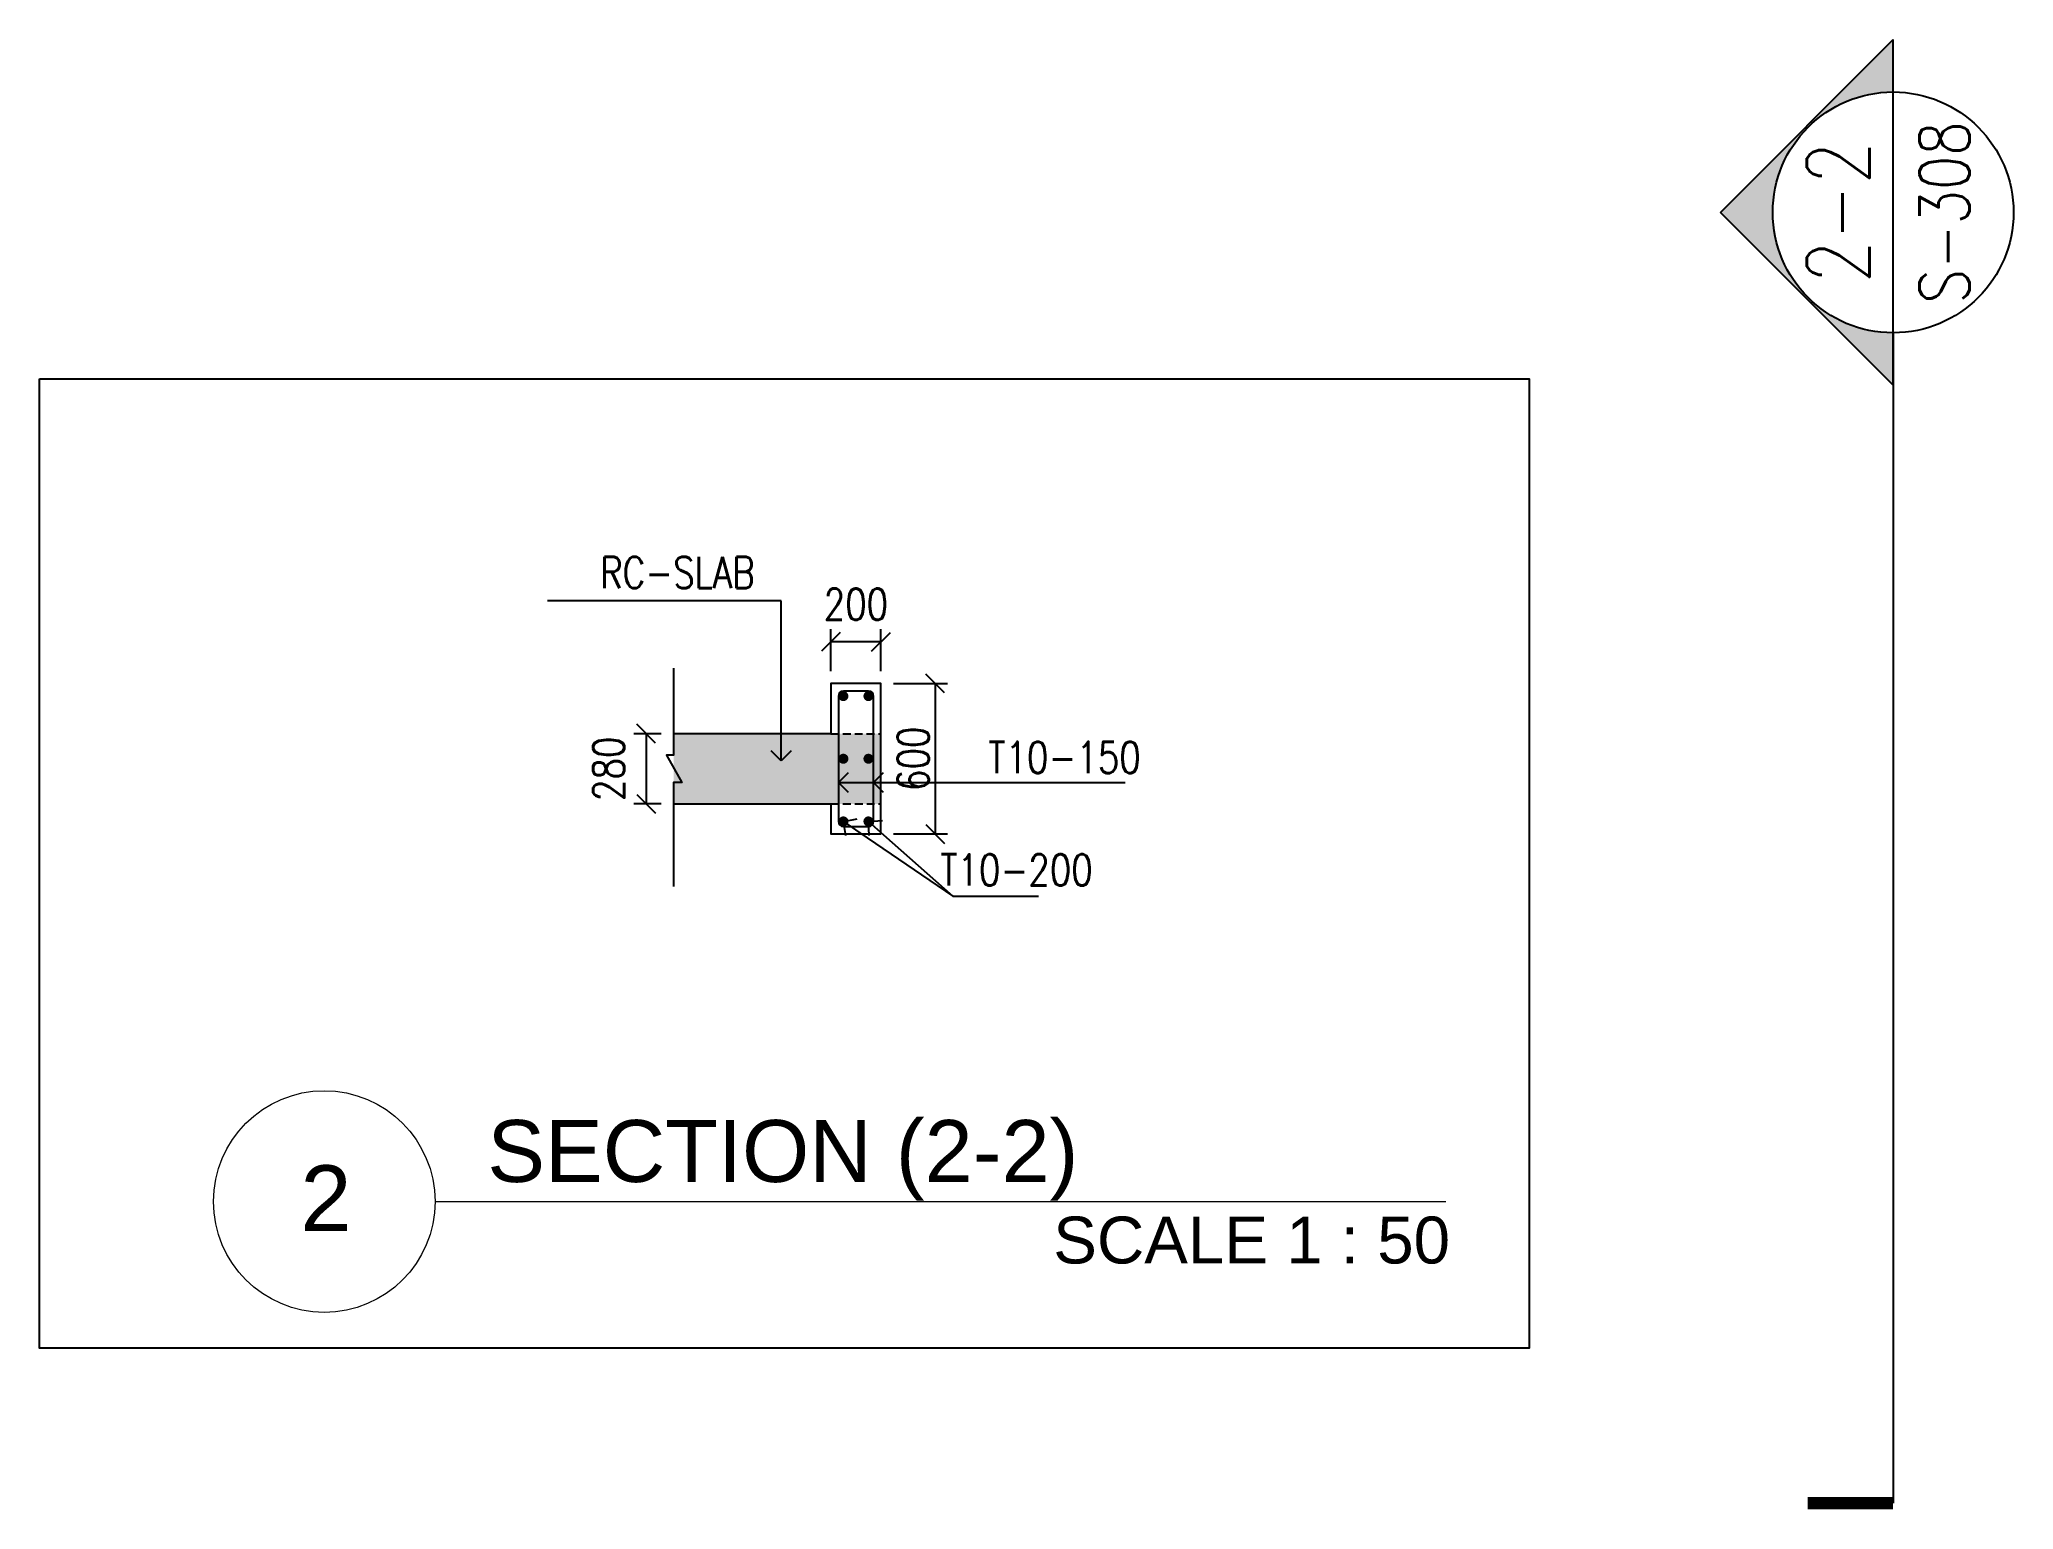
# Model space of a CAD drawing. Header units: inches. Extents: x -1387 to 66769, y -34670 to 11651.
# Drawn here: x 18618 to 26499, y -34670 to -28805 of the extents above; entities that cross this region are included whole.
import ezdxf
from ezdxf import colors
from ezdxf.entities.mleader import LeaderData, LeaderLine
from ezdxf.enums import TextEntityAlignment as Align
from ezdxf.math import Vec2, Vec3

# ---------------------------------------------------------------- set-up
doc = ezdxf.new("R2010")
doc.units = ezdxf.units.IN
doc.header["$MEASUREMENT"] = 0
doc.linetypes.add('3rd- Floor Framing Plan$0$HIDDEN', pattern=[9.525, 6.35, -3.175])
for name, color, linetype in [('3rd- Floor Framing Plan$0$S-CON-SEC', 2, 'Continuous'), ('3rd- Floor Framing Plan$0$S-DT-DIMS', 7, 'Continuous'), ('3rd- Floor Framing Plan$0$S-DT-LEADER', 43, 'Continuous'), ('3rd- Floor Framing Plan$0$S-DT-TEXT', 91, 'Continuous'), ('3rd- Floor Framing Plan$0$S-RBAR-RING', 153, 'Continuous'), ('3rd- Floor Framing Plan$0$S-RBAR-SEC', 4, 'Continuous'), ('3rd- Floor Framing Plan$0$S-SLAB-EDGE', 3, 'Continuous'), ('3rd- Floor Framing Plan$0$S-SLAB-PATT', 8, 'Continuous'), ('5th- Floor Framing Plan$0$S-SYMBOLES', 40, 'Continuous')]:
    doc.layers.add(name, color=color, linetype=linetype)
doc.layers.add('3rd- Floor Framing Plan$0$S-TEXT-SUB TITLE', color=2, linetype='Continuous', lineweight=9)
doc.styles.add('3rd- Floor Framing Plan$0$APG ROMANS 0.80', font='romans.shx', dxfattribs={"width": 0.8})
doc.styles.add('3rd- Floor Framing Plan$0$Arial', font='arial.ttf', dxfattribs={"width": 0.8})
doc.styles.add('5th- Floor Framing Plan$0$APG ROMANS 0.80', font='romans.shx', dxfattribs={"width": 0.8})
doc.styles.get("Standard").update_dxf_attribs({"font": 'arial.ttf'})
doc.dimstyles.new('3rd- Floor Framing Plan$0$APG-STR-50 DT', dxfattribs={"dimscale": 500, "dimtxt": 0.25, "dimasz": 0.15, "dimexe": 0.1, "dimexo": 0.1, "dimgap": 0.05, "dimtad": 1, "dimdec": 0, "dimrnd": 5, "dimzin": 3, "dimdsep": 46, "dimtxsty": '3rd- Floor Framing Plan$0$APG ROMANS 0.80', "dimblk": '3rd- Floor Framing Plan$0$_Oblique', "dimcen": 0.05, "dimclrd": 256, "dimclre": 256, "dimclrt": 2, "dimadec": 0, "dimazin": 0, "dimtfac": 1, "dimtdec": 0, "dimtofl": 0, "dimtmove": 2, "dimatfit": 3, "dimfxl": 0.35, "dimfxlon": 1, "dimtolj": 1, "dimtzin": 0, "dimarcsym": 0})

msp = doc.modelspace()

# ---------------------------------------------------------------- texts
at = {"layer": '3rd- Floor Framing Plan$0$S-DT-TEXT', "style": '3rd- Floor Framing Plan$0$APG ROMANS 0.80', "width": 0.8}
for s, p in [('RC-SLAB', (20856.1, -30993.8)), ('T10-150', (22406, -31731.4)), ('T10-200', (22214.2, -32180.4))]:
    msp.add_text(s, height=125, dxfattribs=at).set_placement(p)

# ---------------------------------------------------------------- blocks, each defined once
blk = doc.blocks.new('*U68')
at = {"color": 0}
blk.add_line((0.737, 0), (7.463, 0), dxfattribs=at)
blk.add_circle((0, 0), 0.737, dxfattribs=at)
at = {"style": '3rd- Floor Framing Plan$0$Arial'}
blk.add_attdef('C', (1.085, 0.13), '', height=0.412, dxfattribs=at)
blk.add_attdef('A', text='', height=0.438, dxfattribs=at).set_placement((0.011, 0.022), align=Align.MIDDLE_CENTER)
blk.add_attdef('D', text='', height=0.312, dxfattribs=at).set_placement((7.491, -0.1), align=Align.TOP_RIGHT)
blk = doc.blocks.new('3rd- Floor Framing Plan$0$_Open90')
at = {"color": 0, "linetype": 'ByBlock', "lineweight": -2}
for p, q in [((0, 0), (-1, 0)), ((-0.5, 0.5), (0, 0)), ((0, 0), (-0.5, -0.5))]:
    blk.add_line(p, q, dxfattribs=at)
blk = doc.blocks.new('3rd- Floor Framing Plan$0$_Oblique')
at = {"color": 0, "linetype": 'ByBlock', "lineweight": -2}
blk.add_line((-0.5, -0.5), (0.5, 0.5), dxfattribs=at)
blk = doc.blocks.new('*D72')
at = {"layer": '3rd- Floor Framing Plan$0$S-DT-DIMS', "lineweight": -2, "transparency": 16777216}
for p, q in [((21777.1, -31324.5), (21777.1, -31157.9)), ((21977.3, -31207.9), (21777.1, -31207.9)), ((21977.3, -31324.5), (21977.3, -31157.9))]:
    blk.add_line(p, q, dxfattribs=at)
at = {"layer": 'DEFPOINTS', "color": 0, "transparency": 16777216}
for p in [(21777.1, -31207.9), (21777.1, -31374.5), (21977.3, -31374.5)]:
    blk.add_point(p, dxfattribs=at)
at = {"layer": '3rd- Floor Framing Plan$0$S-DT-DIMS', "lineweight": -2, "transparency": 16777216, "xscale": 75, "yscale": 75, "zscale": 75, "rotation": 180}
blk.add_blockref('3rd- Floor Framing Plan$0$_Oblique', (21777.1, -31207.9), dxfattribs=at)
at = {"layer": '3rd- Floor Framing Plan$0$S-DT-DIMS', "lineweight": -2, "transparency": 16777216, "xscale": 75, "yscale": 75, "zscale": 75}
blk.add_blockref('3rd- Floor Framing Plan$0$_Oblique', (21977.3, -31207.9), dxfattribs=at)
at = {"layer": '3rd- Floor Framing Plan$0$S-DT-DIMS', "color": 2, "transparency": 16777216, "insert": (21877.2, -31057.9), "char_height": 125, "attachment_point": 5, "style": '3rd- Floor Framing Plan$0$APG ROMANS 0.80'}
blk.add_mtext('\\A1;200', dxfattribs=at)
blk = doc.blocks.new('*D73')
at = {"layer": '3rd- Floor Framing Plan$0$S-DT-DIMS', "lineweight": -2, "transparency": 16777216}
for p, q in [((22027.3, -31374.5), (22243.3, -31374.5)), ((22193.3, -31374.5), (22193.3, -31974.5)), ((22027.3, -31974.5), (22243.3, -31974.5))]:
    blk.add_line(p, q, dxfattribs=at)
at = {"layer": 'DEFPOINTS', "color": 0, "transparency": 16777216}
for p in [(21977.3, -31374.5), (21977.3, -31974.5), (22193.3, -31974.5)]:
    blk.add_point(p, dxfattribs=at)
at = {"layer": '3rd- Floor Framing Plan$0$S-DT-DIMS', "lineweight": -2, "transparency": 16777216, "xscale": 75, "yscale": 75, "zscale": 75}
for p, rotation in [((22193.3, -31374.5), 90), ((22193.3, -31974.5), 270)]:
    blk.add_blockref('3rd- Floor Framing Plan$0$_Oblique', p, dxfattribs=dict(at, rotation=rotation))
at = {"layer": '3rd- Floor Framing Plan$0$S-DT-DIMS', "color": 2, "transparency": 16777216, "insert": (22105.8, -31674.5), "char_height": 125, "attachment_point": 5, "rotation": 90, "style": '3rd- Floor Framing Plan$0$APG ROMANS 0.80'}
blk.add_mtext('\\A1;600', dxfattribs=at)
blk = doc.blocks.new('*D74')
at = {"layer": '3rd- Floor Framing Plan$0$S-DT-DIMS', "lineweight": -2, "transparency": 16777216}
for p, q in [((21099.6, -31574.5), (20990.1, -31574.5)), ((21040.1, -31574.5), (21040.1, -31854.5)), ((21099.6, -31854.5), (20990.1, -31854.5))]:
    blk.add_line(p, q, dxfattribs=at)
at = {"layer": 'DEFPOINTS', "color": 0, "transparency": 16777216}
for p in [(21149.6, -31574.5), (21040.1, -31854.5), (21149.6, -31854.5)]:
    blk.add_point(p, dxfattribs=at)
at = {"layer": '3rd- Floor Framing Plan$0$S-DT-DIMS', "lineweight": -2, "transparency": 16777216, "xscale": 75, "yscale": 75, "zscale": 75}
for p, rotation in [((21040.1, -31574.5), 90), ((21040.1, -31854.5), 270)]:
    blk.add_blockref('3rd- Floor Framing Plan$0$_Oblique', p, dxfattribs=dict(at, rotation=rotation))
at = {"layer": '3rd- Floor Framing Plan$0$S-DT-DIMS', "color": 2, "transparency": 16777216, "insert": (20890.1, -31714.5), "char_height": 125, "attachment_point": 5, "rotation": 90, "style": '3rd- Floor Framing Plan$0$APG ROMANS 0.80'}
blk.add_mtext('\\A1;280', dxfattribs=at)
blk = doc.blocks.new('*U76')
blk.add_hatch(color=252).paths.add_polyline_path([(-0.4805, 0.6899), (-1.1704, 0), (-0.961, 0, -1), (0, 0), (0.2094, 0)])
for p, q in [((-1.1704, 0), (-0.4805, 0.6899)), ((-0.4805, 0.6899), (0.2094, 0)), ((-0.961, 0), (-5.6312, 0)), ((-1.1704, 0), (-0.961, 0)), ((-0.961, 0), (0, 0)), ((0, 0), (0.2094, 0))]:
    blk.add_line(p, q)
at = {"const_width": 0.05}
blk.add_lwpolyline([(-5.6312, 0), (-5.6312, 0.3409)], dxfattribs=at)
blk.add_circle((-0.4805, 0), 0.4805)
at = {"color": 0, "style": '5th- Floor Framing Plan$0$APG ROMANS 0.80', "width": 0.8}
for tag, p in [('01', (-0.4805, 0.2199)), ('02', (-0.4805, -0.205))]:
    blk.add_attdef(tag, text='', height=0.25, dxfattribs=at).set_placement(p, align=Align.MIDDLE_CENTER)

# ---------------------------------------------------------------- dimensions: what is measured, and where the dimension line sits
at = {"layer": '3rd- Floor Framing Plan$0$S-DT-DIMS'}
dim = msp.add_linear_dim(base=(21777.1, -31207.9), p1=(21977.3, -31374.5), p2=(21777.1, -31374.5), dimstyle='3rd- Floor Framing Plan$0$APG-STR-50 DT', dxfattribs=at)
dim.commit()
dim.dimension.update_dxf_attribs({"geometry": '*D72', "text_midpoint": (21877.2, -31057.9)})
for base, p1, p2, picture, middle in [((22193.3, -31974.5), (21977.3, -31374.5), (21977.3, -31974.5), '*D73', (22105.8, -31674.5)), ((21040.1, -31854.5), (21149.6, -31574.5), (21149.6, -31854.5), '*D74', (20890.1, -31714.5))]:
    dim = msp.add_linear_dim(base=base, p1=p1, p2=p2, angle=90, dimstyle='3rd- Floor Framing Plan$0$APG-STR-50 DT', dxfattribs=at)
    dim.commit()
    dim.dimension.update_dxf_attribs({"geometry": picture, "text_midpoint": middle})

# ---------------------------------------------------------------- hatches: boundary and pattern name
at = {"layer": '3rd- Floor Framing Plan$0$S-SLAB-PATT'}
h = msp.add_hatch(color=256, dxfattribs=at)
h.dxf.hatch_style = 1
h.paths.add_polyline_path([(21149.6, -31574.5), (21977.3, -31574.5), (21977.3, -31854.5), (21149.6, -31854.5)])

# ---------------------------------------------------------------- linework, layer by layer
at = {"layer": '3rd- Floor Framing Plan$0$S-CON-SEC', "linetype": '3rd- Floor Framing Plan$0$HIDDEN', "ltscale": 5}
for p, q in [((21777.1, -31574.5), (21977.3, -31574.5)), ((21777.3, -31854.5), (21977.3, -31854.5))]:
    msp.add_line(p, q, dxfattribs=at)
at = {"layer": '3rd- Floor Framing Plan$0$S-CON-SEC', "ltscale": 0.25}
msp.add_lwpolyline([(21149.6, -31312.9), (21149.6, -31660), (21121.6, -31660), (21182.6, -31768.8), (21149.6, -31768.8), (21149.6, -32184)], dxfattribs=at)
at = {"layer": '3rd- Floor Framing Plan$0$S-CON-SEC'}
msp.add_lwpolyline([(21149.6, -31854.5), (21777.3, -31854.5), (21777.3, -31974.5), (21977.3, -31974.5), (21977.3, -31374.5), (21777.1, -31374.5), (21777.1, -31574.5), (21149.6, -31574.5)], dxfattribs=at)
at = {"layer": '3rd- Floor Framing Plan$0$S-RBAR-RING'}
for p, q in [((21807.1, -31424.5), (21807.1, -31924.5)), ((21927.3, -31404.5), (21827.1, -31404.5)), ((21947.3, -31924.5), (21947.3, -31424.5)), ((21827.1, -31944.5), (21927.3, -31944.5))]:
    msp.add_line(p, q, dxfattribs=at)
for centre, start, end in [((21827.1, -31424.5), 90, 180), ((21927.3, -31424.5), 0, 90), ((21827.1, -31924.5), 180, 270), ((21927.3, -31924.5), 270, 0)]:
    msp.add_arc(centre, 20, start, end, dxfattribs=at)
at = {"layer": '3rd- Floor Framing Plan$0$S-RBAR-SEC', "const_width": 20}
for points in [[(21827.1, -31434.5, 1), (21827.1, -31414.5, 1)], [(21927.3, -31434.5, 1), (21927.3, -31414.5, 1)], [(21827.1, -31684.5, 1), (21827.1, -31664.5, 1)], [(21927.3, -31684.5, 1), (21927.3, -31664.5, 1)], [(21827.1, -31934.5, 1), (21827.1, -31914.5, 1)], [(21927.3, -31934.5, 1), (21927.3, -31914.5, 1)]]:
    msp.add_lwpolyline(points, format="xyb", close=True, dxfattribs=at)
at = {"layer": '3rd- Floor Framing Plan$0$S-SLAB-EDGE', "ltscale": 0.01}
msp.add_lwpolyline([(18617.7, -30159.2), (24564.6, -30159.2), (24564.6, -34027), (18617.7, -34027)], close=True, dxfattribs=at)

# ---------------------------------------------------------------- block references
at = {"layer": '3rd- Floor Framing Plan$0$S-TEXT-SUB TITLE', "color": 4, "xscale": 600, "yscale": 600, "zscale": 600}
msp.add_blockref('*U68', (19754.7, -33441.3), dxfattribs=at).add_auto_attribs({'D': 'SCALE 1 : 50', 'A': '2', 'C': 'SECTION (2-2)'})
at = {"layer": '5th- Floor Framing Plan$0$S-SYMBOLES', "color": 4}
ref = msp.add_blockref('*U76', (26018.2, -29013.9, 0), dxfattribs=dict(at, xscale=1000, yscale=1000, zscale=1000, rotation=90))
ref.add_attrib('02', 'S-308', dxfattribs={"layer": '0', "color": 0, "height": 200, "rotation": 90, "style": '5th- Floor Framing Plan$0$APG ROMANS 0.80', "width": 0.8}).set_placement((26223.2, -29494.5, 0), align=Align.MIDDLE_CENTER)
ref.add_attrib('01', '2-2', dxfattribs={"layer": '0', "color": 0, "height": 250, "rotation": 90, "style": '5th- Floor Framing Plan$0$APG ROMANS 0.80', "width": 0.8}).set_placement((25798.3, -29494.5, 0), align=Align.MIDDLE_CENTER)

msp.set_redraw_order([(e.dxf.handle, doc.entitydb.next_handle()) for e in msp.query("TEXT MTEXT ATTDEF DIMENSION ARC_DIMENSION")])  # texts and dimensions are drawn at this point

# ---------------------------------------------------------------- leaders
at = {"layer": '3rd- Floor Framing Plan$0$S-DT-LEADER'}
ml = msp.add_multileader_mtext('Standard', dxfattribs=at)
ml.set_content('')
ml.set_leader_properties(color=256)
ml.set_arrow_properties(name='3rd- Floor Framing Plan$0$_Open90')
ml.build(insert=Vec2(0, 0))
ml.multileader.update_dxf_attribs({"has_dogleg": 0, "dogleg_length": 0.36, "arrow_head_size": 80, "scale": 500})
ctx = ml.context
ctx.base_point, ctx.scale, ctx.char_height, ctx.arrow_head_size, ctx.landing_gap_size, ctx.plane_origin = Vec3(20646.4, -31043.9), 500, 90, 80, 45, Vec3(21578.6, -31949.8)
ctx.text_align_type = 2
notes = []
notes.append((ctx, [(0, (1, 1, 0), (20826.4, -31043.9), (-1, 0), 180, [(0, [(21578.6, -31683.2), (21578.6, -31043.9)], 0, [])])]))
ctx.mtext, ml.multileader.dxf.content_type = None, 0
ml = msp.add_multileader_mtext('Standard', dxfattribs=at)
ml.set_content('')
ml.set_leader_properties(color=256)
ml.set_arrow_properties(name='3rd- Floor Framing Plan$0$_Open90')
ml.build(insert=Vec2(0, 0))
ml.multileader.update_dxf_attribs({"has_dogleg": 0, "dogleg_length": 0.36, "arrow_head_size": 80, "scale": 500})
ctx = ml.context
ctx.base_point, ctx.scale, ctx.char_height, ctx.arrow_head_size, ctx.landing_gap_size, ctx.plane_origin = Vec3(22912.8, -31769.1), 500, 90, 80, 45, Vec3(22473.9, -30863.2)
notes.append((ctx, [(0, (1, 1, 0), (22732.8, -31769.1), (1, 0), 180, [(0, [(21807.1, -31769.1), (22570.6, -31769.1)], 0, [])])]))
ctx.mtext, ml.multileader.dxf.content_type = None, 0
ml = msp.add_multileader_mtext('Standard', dxfattribs=at)
ml.set_content('')
ml.set_leader_properties(color=256)
ml.set_arrow_properties(name='3rd- Floor Framing Plan$0$_Open90')
ml.build(insert=Vec2(0, 0))
ml.multileader.update_dxf_attribs({"has_dogleg": 0, "dogleg_length": 0.36, "arrow_head_size": 80, "scale": 500})
ctx = ml.context
ctx.base_point, ctx.scale, ctx.char_height, ctx.arrow_head_size, ctx.landing_gap_size, ctx.plane_origin = Vec3(22952.8, -31769.1), 500, 90, 80, 45, Vec3(22614.2, -30863.2)
notes.append((ctx, [(0, (1, 1, 0), (22772.8, -31769.1), (1, 0), 180, [(0, [(21947.3, -31769.1), (22710.9, -31769.1)], 0, [])])]))
ctx.mtext, ml.multileader.dxf.content_type = None, 0
ml = msp.add_multileader_mtext('Standard', dxfattribs=at)
ml.set_content('')
ml.set_leader_properties(color=256)
ml.set_arrow_properties(name='3rd- Floor Framing Plan$0$_Open90')
ml.build(insert=Vec2(0, 0))
ml.multileader.update_dxf_attribs({"has_dogleg": 0, "dogleg_length": 0.36, "arrow_head_size": 80, "scale": 500})
ctx = ml.context
ctx.base_point, ctx.scale, ctx.char_height, ctx.arrow_head_size, ctx.landing_gap_size, ctx.plane_origin = Vec3(22605.7, -32222.2), 500, 90, 80, 45, Vec3(22493.9, -31018.7)
notes.append((ctx, [(0, (1, 1, 0), (22425.7, -32222.2), (1, 0), 180, [(0, [(21827.1, -31924.5), (22263.5, -32222.2)], 0, [])])]))
ctx.mtext, ml.multileader.dxf.content_type = None, 0
ml = msp.add_multileader_mtext('Standard', dxfattribs=at)
ml.set_content('')
ml.set_leader_properties(color=256)
ml.set_arrow_properties(name='3rd- Floor Framing Plan$0$_Open90')
ml.build(insert=Vec2(0, 0))
ml.multileader.update_dxf_attribs({"has_dogleg": 0, "dogleg_length": 0.36, "arrow_head_size": 80, "scale": 500})
ctx = ml.context
ctx.base_point, ctx.scale, ctx.char_height, ctx.arrow_head_size, ctx.landing_gap_size, ctx.plane_origin = Vec3(22605.7, -32222.2), 500, 90, 80, 45, Vec3(22594, -31018.7)
notes.append((ctx, [(0, (1, 1, 0), (22425.7, -32222.2), (1, 0), 180, [(0, [(21927.1, -31924.5), (22263.5, -32222.2)], 0, [])])]))
ctx.mtext, ml.multileader.dxf.content_type = None, 0
for ctx, leaders in notes:
    for number, flags, end, landing, length, lines in leaders:
        leader = LeaderData()
        leader.index, (leader.has_last_leader_line, leader.has_dogleg_vector, leader.attachment_direction) = number, flags
        leader.last_leader_point, leader.dogleg_vector, leader.dogleg_length = Vec3(end), Vec3(landing), length
        for number, points, colour, breaks in lines:
            line = LeaderLine()
            line.index, line.vertices, line.color, line.breaks = number, Vec3.list(points), colors.encode_raw_color(colour), breaks
            leader.lines.append(line)
        ctx.leaders.append(leader)

doc.saveas('drawing.dxf')
